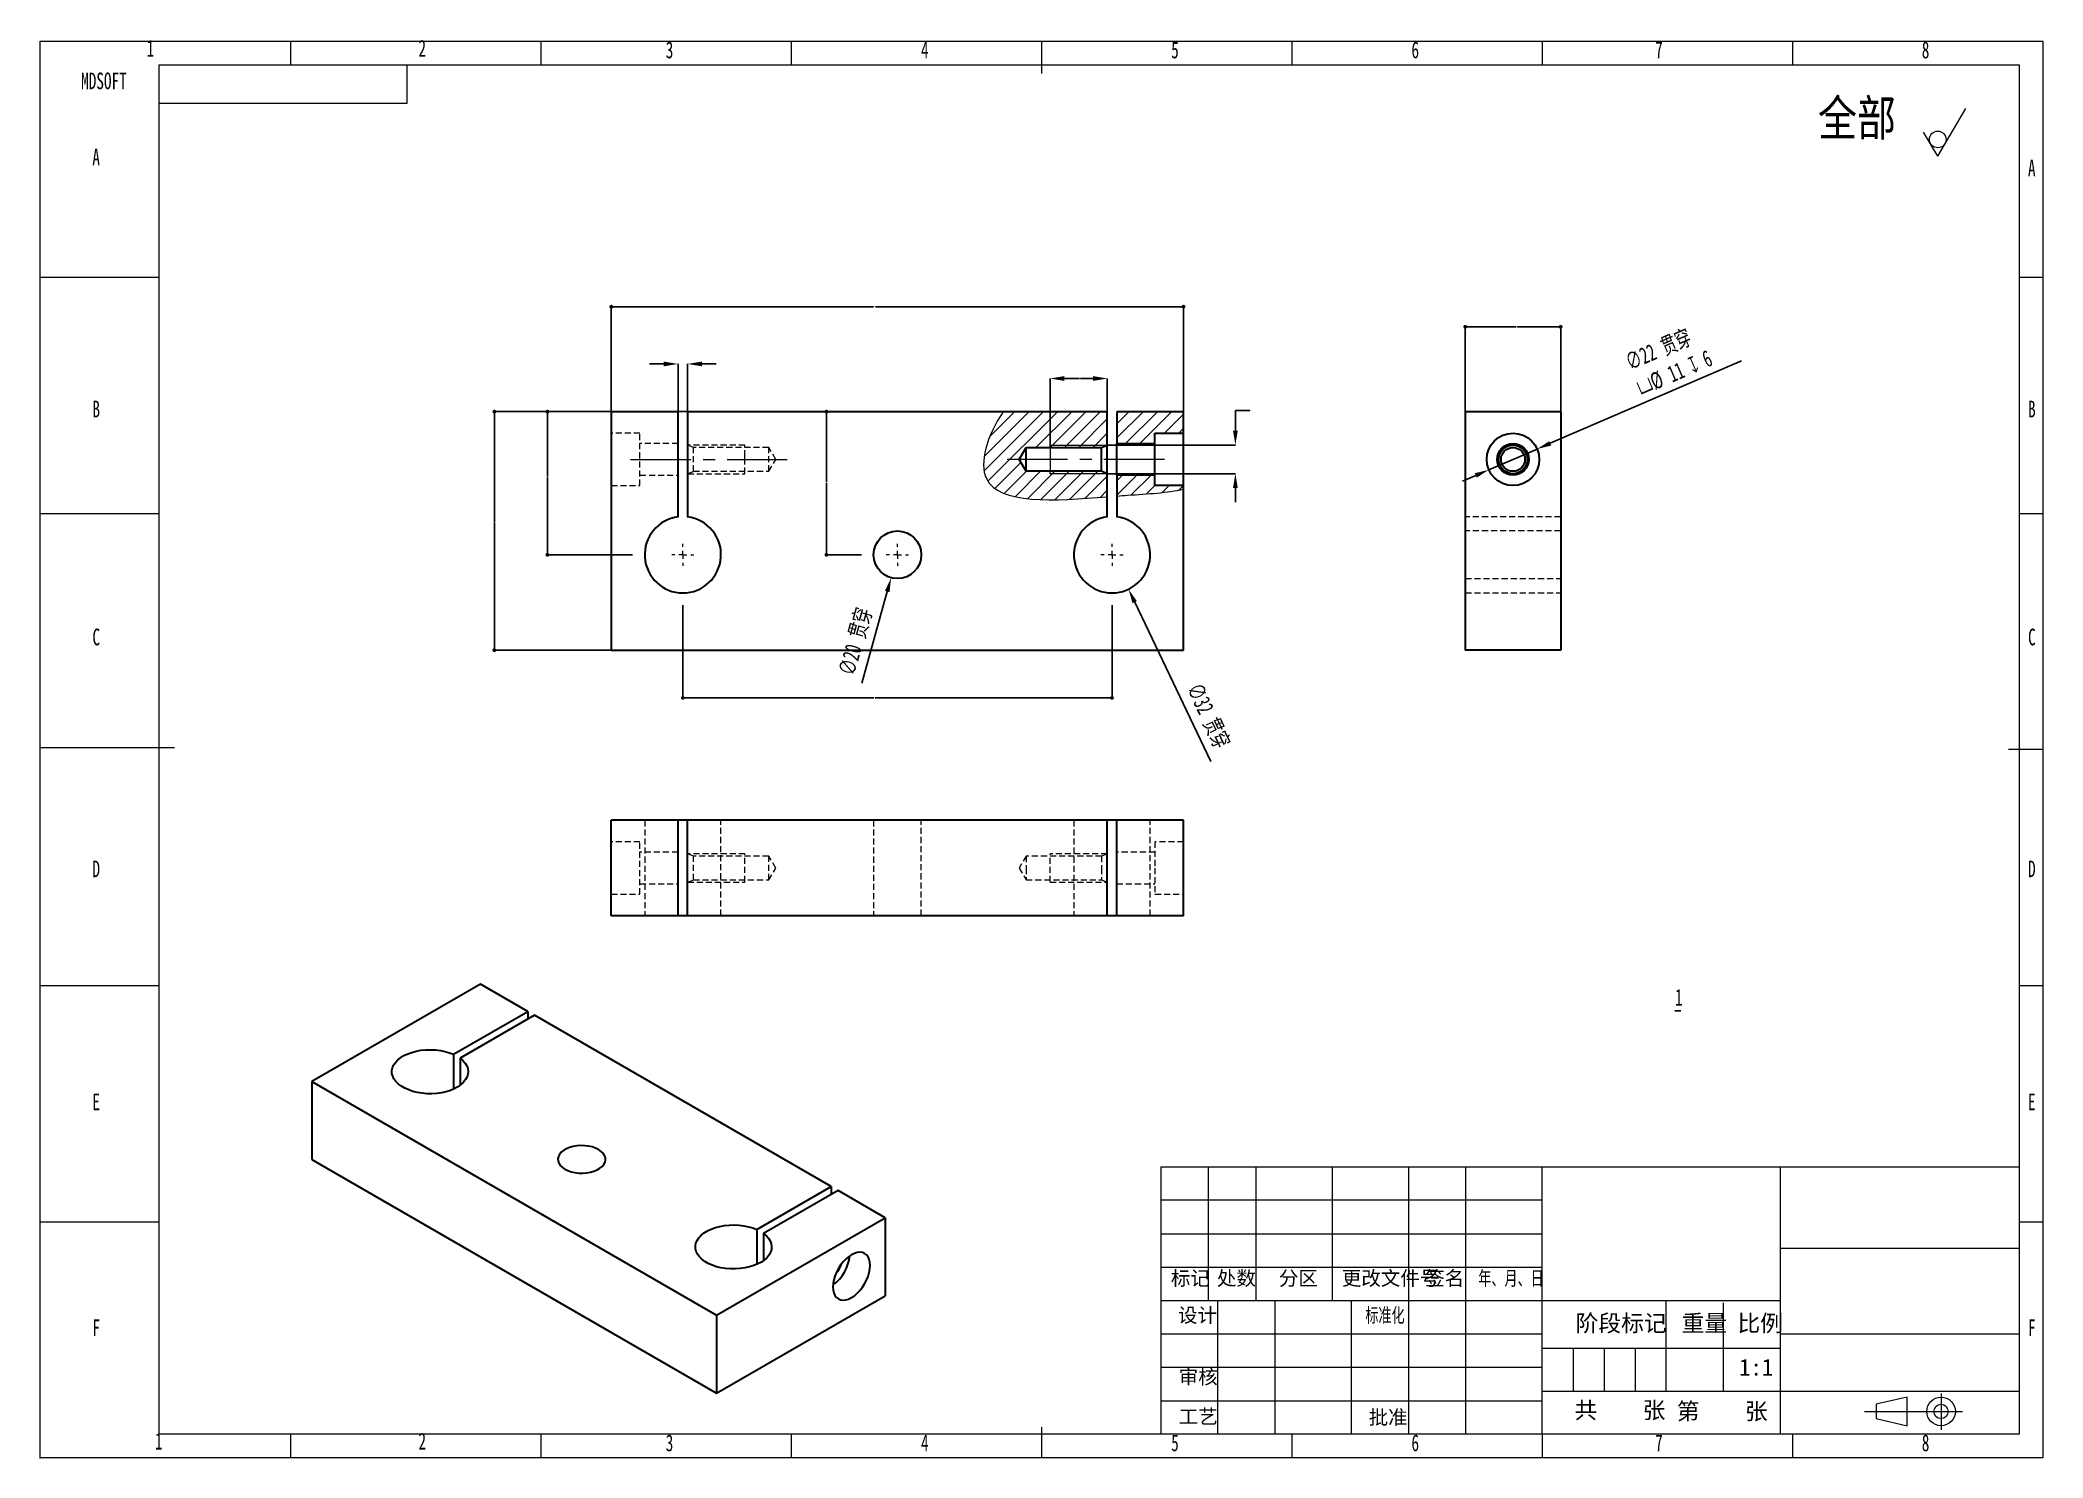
# Model space of a CAD drawing. Header units: millimetres. Extents: x -4 to 1692, y -357 to 300.
# Drawn here: x 923.2 to 1343.2, y -353.5 to -56.3 of the extents above; entities that cross this region are included whole.
import ezdxf

# ---------------------------------------------------------------- set-up
doc = ezdxf.new("R2010")
doc.units = ezdxf.units.MM
doc.header["$PDSIZE"] = -1
doc.linetypes.add('CENTERX2', pattern=[20.32, 12.7, -2.54, 2.54, -2.54])
doc.linetypes.add('HIDDEN', pattern=[1.905, 1.27, -0.635])
doc.layers.add('图形符号', color=7, linetype='Continuous', lineweight=15)
doc.styles.add('SLDTEXTSTYLE1', font='', dxfattribs={"width": 0.67})
doc.styles.add('SLDTEXTSTYLE2', font='', dxfattribs={"width": 0.8, "bigfont": 'bigfont'})
doc.styles.add('SLDTEXTSTYLE3', font='', dxfattribs={"width": 0.67})
doc.styles.add('SLDTEXTSTYLE4', font='', dxfattribs={"bigfont": 'bigfont'})
doc.styles.add('SLDTEXTSTYLE5', font='')
doc.styles.get("Standard").update_dxf_attribs({"font": ''})
doc.styles.get('SLDTEXTSTYLE1').set_extended_font_data('仿宋_GB2312')
doc.styles.get('SLDTEXTSTYLE2').set_extended_font_data('仿宋_GB2312')
doc.styles.get('SLDTEXTSTYLE3').set_extended_font_data('仿宋_GB2312')
doc.styles.get('SLDTEXTSTYLE4').set_extended_font_data('仿宋_GB2312')
doc.styles.get('SLDTEXTSTYLE5').set_extended_font_data('仿宋_GB2312')
doc.styles.get('Standard').set_extended_font_data('仿宋_GB2312')
doc.dimstyles.new('SLDDIMSTYLE0', dxfattribs={"dimtxt": 0.18, "dimasz": 0.8, "dimexe": 0, "dimexo": 0.0625, "dimgap": 0, "dimtad": 0, "dimtih": 1, "dimtoh": 1, "dimdec": 0, "dimrnd": 1e-09, "dimzin": 0, "dimdsep": 46, "dimtxsty": 'Standard', "dimblk1": 'DOT', "dimblk2": 'DOT', "dimsah": 1, "dimcen": 0.09, "dimadec": 0, "dimazin": 0, "dimtfac": 0.8, "dimtdec": 0, "dimtofl": 0, "dimtmove": 0, "dimatfit": 3, "dimldrblk": 'DOT', "dimfxl": 1, "dimfrac": 2, "dimtolj": 1, "dimtzin": 0, "dimarcsym": 0})
doc.dimstyles.new('SLDDIMSTYLE1', dxfattribs={"dimtxt": 0.18, "dimasz": 3, "dimexe": 0, "dimexo": 0.0625, "dimgap": 0, "dimtad": 0, "dimtih": 1, "dimtoh": 1, "dimdec": 0, "dimrnd": 1e-09, "dimzin": 0, "dimdsep": 46, "dimtxsty": 'Standard', "dimsah": 1, "dimcen": 0.09, "dimadec": 0, "dimazin": 0, "dimtfac": 3, "dimtdec": 0, "dimtofl": 0, "dimtmove": 0, "dimatfit": 3, "dimfxl": 1, "dimfrac": 2, "dimtolj": 1, "dimtzin": 0, "dimarcsym": 0})
doc.dimstyles.new('SLDDIMSTYLE2', dxfattribs={"dimtxt": 3.5, "dimasz": 3, "dimexe": 0, "dimexo": 0.0625, "dimgap": 0.875, "dimtad": 2, "dimlfac": 2, "dimrnd": 1e-09, "dimzin": 12, "dimdsep": 46, "dimtxsty": 'SLDTEXTSTYLE1', "dimsah": 1, "dimcen": 0.09, "dimadec": 0, "dimazin": 3, "dimtfac": 1, "dimtdec": 3, "dimtofl": 0, "dimtmove": 0, "dimatfit": 3, "dimfxl": 1, "dimfrac": 2, "dimtolj": 1, "dimtzin": 12, "dimarcsym": 0})
doc.dimstyles.new('SLDDIMSTYLE3', dxfattribs={"dimtxt": 3.5, "dimasz": 3, "dimexe": 0, "dimexo": 0.0625, "dimgap": 0.875, "dimtad": 2, "dimlfac": 2, "dimrnd": 1e-09, "dimzin": 12, "dimdsep": 46, "dimtxsty": 'SLDTEXTSTYLE1', "dimsah": 1, "dimcen": 0.09, "dimadec": 0, "dimazin": 3, "dimtfac": 1, "dimtdec": 3, "dimtmove": 0, "dimatfit": 0, "dimfxl": 1, "dimfrac": 2, "dimtolj": 1, "dimtzin": 12, "dimarcsym": 0})
pattern_1 = [(45, (923.2316, -353.509), (-1.49671, 1.49671), [])]

msp = doc.modelspace()

# ---------------------------------------------------------------- texts
at = {"color": 7, "linetype": 'Continuous', "lineweight": 0}
for s, insert, char_height, attachment_point, style in [('1', (945.5614088, -56.2465748), 3.5, 1, 'SLDTEXTSTYLE3'), ('2', (1002.5815895, -56.2465748), 3.5, 1, 'SLDTEXTSTYLE3'), ('3', (1054.4275658, -56.6035748), 3.5, 1, 'SLDTEXTSTYLE3'), ('4', (1107.958554, -56.59935), 3.5, 1, 'SLDTEXTSTYLE3'), ('5', (1160.4209948, -56.6035748), 3.5, 1, 'SLDTEXTSTYLE3'), ('6', (1210.8092743, -56.59935), 3.5, 1, 'SLDTEXTSTYLE3'), ('7', (1261.9101503, -56.59935), 3.5, 1, 'SLDTEXTSTYLE3'), ('8', (1317.8199853, -56.6077997), 3.5, 1, 'SLDTEXTSTYLE3'), ('MDSOFT', (931.8422799, -63.0891848), 3.5, 1, 'SLDTEXTSTYLE3'), ('全部', (1296.0442577, -68.8709586), 7.5, 1, 'SLDTEXTSTYLE2'), ('A', (934.1941616, -79.0636382), 3.5, 1, 'SLDTEXTSTYLE3'), ('A', (1340.0867138, -81.3358589), 3.5, 1, 'SLDTEXTSTYLE3'), ('B', (934.211061, -131.8862139), 3.5, 1, 'SLDTEXTSTYLE3'), ('B', (1340.1036132, -131.8862139), 3.5, 1, 'SLDTEXTSTYLE3'), ('C', (934.2195107, -179.6608411), 3.5, 1, 'SLDTEXTSTYLE3'), ('C', (1340.1120629, -179.6608411), 3.5, 1, 'SLDTEXTSTYLE3'), ('D', (934.2195107, -228.2783263), 3.5, 1, 'SLDTEXTSTYLE3'), ('D', (1340.1120629, -228.2783263), 3.5, 1, 'SLDTEXTSTYLE3'), ('E', (934.2152859, -277.1281784), 3.5, 1, 'SLDTEXTSTYLE3'), ('E', (1340.107838, -277.1281784), 3.5, 1, 'SLDTEXTSTYLE3'), ('标记', (1160.3560106, -314.3390119), 3, 1, 'SLDTEXTSTYLE4'), ('处数', (1170.0102136, -314.3390119), 3, 1, 'SLDTEXTSTYLE4'), ('分区', (1183.0068868, -314.3390119), 3, 1, 'SLDTEXTSTYLE4'), (' 更改文件号', (1194.1636358, -314.3390119), 3, 1, 'SLDTEXTSTYLE4'), ('签名', (1213.6898894, -314.3390119), 3, 1, 'SLDTEXTSTYLE4'), ('年、月、日', (1224.8299879, -314.3390119), 3, 1, 'SLDTEXTSTYLE1'), ('设计', (1161.8573834, -322.0875966), 3, 1, 'SLDTEXTSTYLE4'), ('标准化', (1201.1497291, -322.0875966), 3, 1, 'SLDTEXTSTYLE1'), ('阶段标记', (1245.2350299, -323.5130641), 3.5, 1, 'SLDTEXTSTYLE4'), ('重量', (1267.4641457, -323.5130641), 3.5, 1, 'SLDTEXTSTYLE4'), ('比例', (1279.1703814, -323.5130641), 3.5, 1, 'SLDTEXTSTYLE4'), ('F', (934.2026113, -324.4677025), 3.5, 1, 'SLDTEXTSTYLE3'), ('F', (1340.0951635, -324.4677025), 3.5, 1, 'SLDTEXTSTYLE3'), ('审核', (1162.0073831, -335.0054668), 3, 1, 'SLDTEXTSTYLE4'), ('1:1', (1283.0967728, -332.7472154), 3.5, 2, 'SLDTEXTSTYLE5'), ('工艺', (1162.0198831, -343.3344255), 3, 1, 'SLDTEXTSTYLE4'), ('批准', (1201.8255625, -343.4830351), 3, 1, 'SLDTEXTSTYLE4'), ('共    张', (1244.9947882, -341.732253), 3.5, 1, 'SLDTEXTSTYLE4'), ('第    张', (1266.4405814, -341.9624277), 3.5, 1, 'SLDTEXTSTYLE4'), ('1', (947.3198203, -348.2465748), 3.5, 1, 'SLDTEXTSTYLE3'), ('2', (1002.5815895, -348.2465748), 3.5, 1, 'SLDTEXTSTYLE3'), ('3', (1054.4275658, -348.6035748), 3.5, 1, 'SLDTEXTSTYLE3'), ('4', (1107.958554, -348.6035748), 3.5, 1, 'SLDTEXTSTYLE3'), ('5', (1160.4209948, -348.6035748), 3.5, 1, 'SLDTEXTSTYLE3'), ('6', (1210.8092743, -348.59935), 3.5, 1, 'SLDTEXTSTYLE3'), ('7', (1261.9101503, -348.59935), 3.5, 1, 'SLDTEXTSTYLE3'), ('8', (1317.8199853, -348.59935), 3.5, 1, 'SLDTEXTSTYLE3')]:
    msp.add_mtext(s, dxfattribs=dict(at, insert=insert, char_height=char_height, attachment_point=attachment_point, style=style))

# ---------------------------------------------------------------- blocks, each defined once
blk = doc.blocks.new('SW_NOTE_0')
at = {"color": 0, "linetype": 'Continuous', "lineweight": 0}
for p, q in [((0, 0), (1.29, 0)), ((1.29, 0), (0, 0)), ((0, 0), (1.29, 0)), ((1.29, 0), (0, 0)), ((0, 0), (1.29, 0)), ((1.29, 0), (0, 0))]:
    blk.add_line(p, q, dxfattribs=at)
at = {"color": 0, "linetype": 'Continuous', "lineweight": 0, "insert": (0.88, 4.56), "char_height": 3.5, "attachment_point": 2, "style": 'SLDTEXTSTYLE1'}
blk.add_mtext('1', dxfattribs=at)
blk = doc.blocks.new('SW_SFSYMBOL_0')
at = {"color": 0, "linetype": 'Continuous', "lineweight": 0}
for q in [(5.8989, 6.4995), (-2.94945, 1.49975)]:
    blk.add_line((0, -3.5), q, dxfattribs=at)
blk.add_circle((0, 0), 1.75, dxfattribs=at)
blk = doc.blocks.new('_DOT')
at = {"color": 0, "linetype": 'ByBlock', "lineweight": -2}
blk.add_line((-0.5, 0), (-1, 0), dxfattribs=at)
at = {"color": 0, "linetype": 'ByBlock', "const_width": 0.5}
blk.add_lwpolyline([(-0.25, 0, 1), (0.25, 0, 1)], format="xyb", close=True, dxfattribs=at)
blk = doc.blocks.new('*D97')
at = {"color": 0, "linetype": 'Continuous', "lineweight": -2, "transparency": 16777216}
for p, q in [((1043.02, -134.12), (1043.02, -112.18)), ((1043.82, -112.18), (1097.98, -112.18)), ((1162.22, -112.18), (1098.41, -112.18)), ((1163.02, -134.12), (1163.02, -112.18))]:
    blk.add_line(p, q, dxfattribs=at)
at = {"layer": 'Defpoints', "color": 0, "linetype": 'Continuous', "transparency": 16777216}
for p in [(1163.02, -112.18), (1043.02, -134.18), (1163.02, -134.18)]:
    blk.add_point(p, dxfattribs=at)
at = {"color": 0, "linetype": 'Continuous', "lineweight": -2, "transparency": 16777216, "xscale": 0.8, "yscale": 0.8, "zscale": 0.8, "rotation": 180}
blk.add_blockref('_DOT', (1043.02, -112.18), dxfattribs=at)
at = {"color": 0, "linetype": 'Continuous', "lineweight": -2, "transparency": 16777216, "xscale": 0.8, "yscale": 0.8, "zscale": 0.8}
blk.add_blockref('_DOT', (1163.02, -112.18), dxfattribs=at)
at = {"color": 0, "linetype": 'Continuous', "lineweight": 0, "transparency": 16777216, "insert": (1098.2, -112.09), "char_height": 0.18, "attachment_point": 2}
blk.add_mtext('\\A1;120', dxfattribs=at)
blk = doc.blocks.new('*D98')
at = {"color": 0, "linetype": 'Continuous', "lineweight": -2, "transparency": 16777216}
for p, q in [((1058.02, -174.75), (1058.02, -194.18)), ((1148.02, -174.75), (1148.02, -194.18)), ((1058.82, -194.18), (1098.05, -194.18)), ((1147.22, -194.18), (1098.34, -194.18))]:
    blk.add_line(p, q, dxfattribs=at)
at = {"layer": 'Defpoints', "color": 0, "linetype": 'Continuous', "transparency": 16777216}
for p in [(1058.02, -174.68), (1148.02, -174.68), (1148.02, -194.18)]:
    blk.add_point(p, dxfattribs=at)
at = {"color": 0, "linetype": 'Continuous', "lineweight": -2, "transparency": 16777216, "xscale": 0.8, "yscale": 0.8, "zscale": 0.8, "rotation": 180}
blk.add_blockref('_DOT', (1058.02, -194.18), dxfattribs=at)
at = {"color": 0, "linetype": 'Continuous', "lineweight": -2, "transparency": 16777216, "xscale": 0.8, "yscale": 0.8, "zscale": 0.8}
blk.add_blockref('_DOT', (1148.02, -194.18), dxfattribs=at)
at = {"color": 0, "linetype": 'Continuous', "lineweight": 0, "transparency": 16777216, "insert": (1098.2, -194.09), "char_height": 0.18, "attachment_point": 2}
blk.add_mtext('\\A1;90', dxfattribs=at)
blk = doc.blocks.new('*D99')
at = {"color": 0, "linetype": 'Continuous', "lineweight": -2, "transparency": 16777216}
for p, q in [((1042.96, -134.18), (1029.62, -134.18)), ((1029.62, -134.98), (1029.62, -147.8)), ((1029.62, -163.38), (1029.62, -147.98)), ((1047.46, -164.18), (1029.62, -164.18))]:
    blk.add_line(p, q, dxfattribs=at)
at = {"layer": 'Defpoints', "color": 0, "linetype": 'Continuous', "transparency": 16777216}
for p in [(1029.62, -134.18), (1043.02, -134.18), (1047.52, -164.18)]:
    blk.add_point(p, dxfattribs=at)
at = {"color": 0, "linetype": 'Continuous', "lineweight": -2, "transparency": 16777216, "xscale": 0.8, "yscale": 0.8, "zscale": 0.8}
for p, rotation in [((1029.62, -134.18), 90), ((1029.62, -164.18), 270)]:
    blk.add_blockref('_DOT', p, dxfattribs=dict(at, rotation=rotation))
at = {"color": 0, "linetype": 'Continuous', "lineweight": 0, "transparency": 16777216, "insert": (1029.62, -147.8), "char_height": 0.18, "attachment_point": 2}
blk.add_mtext('\\A1;30', dxfattribs=at)
blk = doc.blocks.new('*D100')
at = {"color": 0, "linetype": 'Continuous', "lineweight": -2, "transparency": 16777216}
for p, q in [((1059.09, -134.18), (1088.13, -134.18)), ((1088.13, -134.98), (1088.13, -148.9)), ((1088.13, -163.38), (1088.13, -149.08)), ((1095.46, -164.18), (1088.13, -164.18))]:
    blk.add_line(p, q, dxfattribs=at)
at = {"layer": 'Defpoints', "color": 0, "linetype": 'Continuous', "transparency": 16777216}
for p in [(1059.02, -134.18), (1088.13, -134.18), (1095.52, -164.18)]:
    blk.add_point(p, dxfattribs=at)
at = {"color": 0, "linetype": 'Continuous', "lineweight": -2, "transparency": 16777216, "xscale": 0.8, "yscale": 0.8, "zscale": 0.8}
for p, rotation in [((1088.13, -134.18), 90), ((1088.13, -164.18), 270)]:
    blk.add_blockref('_DOT', p, dxfattribs=dict(at, rotation=rotation))
at = {"color": 0, "linetype": 'Continuous', "lineweight": 0, "transparency": 16777216, "insert": (1088.13, -148.9), "char_height": 0.18, "attachment_point": 2}
blk.add_mtext('\\A1;30', dxfattribs=at)
blk = doc.blocks.new('*D101')
at = {"color": 0, "linetype": 'Continuous', "lineweight": -2, "transparency": 16777216}
for p, q in [((1054.02, -124.18), (1051.02, -124.18)), ((1057.02, -134.12), (1057.02, -124.18)), ((1059.02, -134.12), (1059.02, -124.18)), ((1062.02, -124.18), (1065.02, -124.18))]:
    blk.add_line(p, q, dxfattribs=at)
at = {"color": 0, "linetype": 'Continuous', "transparency": 16777216}
for points in [[(1054.02, -123.68), (1054.02, -124.68), (1057.02, -124.18)], [(1062.02, -123.68), (1062.02, -124.68), (1059.02, -124.18)]]:
    blk.add_solid(points, dxfattribs=at)
at = {"layer": 'Defpoints', "color": 0, "linetype": 'Continuous', "transparency": 16777216}
for p in [(1059.02, -124.18), (1057.02, -134.18), (1059.02, -134.18)]:
    blk.add_point(p, dxfattribs=at)
at = {"color": 0, "linetype": 'Continuous', "lineweight": 0, "transparency": 16777216, "insert": (1058.02, -124.09), "char_height": 0.18, "attachment_point": 2}
blk.add_mtext('\\A1;2', dxfattribs=at)
blk = doc.blocks.new('*D102')
at = {"color": 0, "linetype": 'Continuous', "lineweight": -2, "transparency": 16777216}
for p, q in [((1058.96, -134.18), (1018.5, -134.18)), ((1018.5, -134.98), (1018.5, -157.34)), ((1018.5, -183.38), (1018.5, -157.52)), ((1042.96, -184.18), (1018.5, -184.18))]:
    blk.add_line(p, q, dxfattribs=at)
at = {"layer": 'Defpoints', "color": 0, "linetype": 'Continuous', "transparency": 16777216}
for p in [(1059.02, -134.18), (1018.5, -184.18), (1043.02, -184.18)]:
    blk.add_point(p, dxfattribs=at)
at = {"color": 0, "linetype": 'Continuous', "lineweight": -2, "transparency": 16777216, "xscale": 0.8, "yscale": 0.8, "zscale": 0.8}
for p, rotation in [((1018.5, -134.18), 90), ((1018.5, -184.18), 270)]:
    blk.add_blockref('_DOT', p, dxfattribs=dict(at, rotation=rotation))
at = {"color": 0, "linetype": 'Continuous', "lineweight": 0, "transparency": 16777216, "insert": (1018.5, -157.34), "char_height": 0.18, "attachment_point": 2}
blk.add_mtext('\\A1;50', dxfattribs=at)
blk = doc.blocks.new('*D103')
at = {"color": 0, "linetype": 'Continuous', "lineweight": -2, "transparency": 16777216}
for p, q in [((1173.89, -138.18), (1173.89, -133.92)), ((1173.89, -133.92), (1176.89, -133.92)), ((1147.09, -141.18), (1173.89, -141.18)), ((1147.09, -147.18), (1173.89, -147.18)), ((1173.89, -150.18), (1173.89, -153.18))]:
    blk.add_line(p, q, dxfattribs=at)
at = {"color": 0, "linetype": 'Continuous', "transparency": 16777216}
for points in [[(1173.39, -138.18), (1174.39, -138.18), (1173.89, -141.18)], [(1173.39, -150.18), (1174.39, -150.18), (1173.89, -147.18)]]:
    blk.add_solid(points, dxfattribs=at)
at = {"layer": 'Defpoints', "color": 0, "linetype": 'Continuous', "transparency": 16777216}
for p in [(1147.02, -141.18), (1147.02, -147.18), (1173.89, -147.18)]:
    blk.add_point(p, dxfattribs=at)
at = {"color": 0, "linetype": 'Continuous', "lineweight": 0, "transparency": 16777216, "insert": (1177.04, -133.83), "char_height": 0.18, "attachment_point": 2}
blk.add_mtext('\\A1;M6', dxfattribs=at)
blk = doc.blocks.new('*D104')
at = {"color": 0, "linetype": 'Continuous', "lineweight": -2, "transparency": 16777216}
for p, q in [((1135.02, -141.12), (1135.02, -127.23)), ((1138.02, -127.23), (1141.18, -127.23)), ((1144.02, -127.23), (1141.44, -127.23)), ((1147.02, -134.12), (1147.02, -127.23))]:
    blk.add_line(p, q, dxfattribs=at)
at = {"color": 0, "linetype": 'Continuous', "transparency": 16777216}
for points in [[(1138.02, -126.73), (1138.02, -127.73), (1135.02, -127.23)], [(1144.02, -126.73), (1144.02, -127.73), (1147.02, -127.23)]]:
    blk.add_solid(points, dxfattribs=at)
at = {"layer": 'Defpoints', "color": 0, "linetype": 'Continuous', "transparency": 16777216}
for p in [(1147.02, -127.23), (1147.02, -134.18), (1135.02, -141.18)]:
    blk.add_point(p, dxfattribs=at)
at = {"color": 0, "linetype": 'Continuous', "lineweight": 0, "transparency": 16777216, "insert": (1141.31, -127.14), "char_height": 0.18, "attachment_point": 2}
blk.add_mtext('\\A1;12', dxfattribs=at)
blk = doc.blocks.new('*D105')
at = {"color": 0, "linetype": 'Continuous', "lineweight": -2, "transparency": 16777216}
for p, q in [((1147.93, -164.18), (1148.11, -164.18)), ((1148.02, -164.27), (1148.02, -164.09)), ((1168.77, -207.52), (1152.77, -174.1))]:
    blk.add_line(p, q, dxfattribs=at)
at = {"color": 0, "linetype": 'Continuous', "transparency": 16777216}
blk.add_solid([(1153.22, -173.89), (1152.32, -174.32), (1151.48, -171.4)], dxfattribs=at)
at = {"layer": 'Defpoints', "color": 0, "linetype": 'Continuous', "transparency": 16777216}
for p in [(1144.57, -156.97), (1151.48, -171.4)]:
    blk.add_point(p, dxfattribs=at)
at = {"color": 0, "linetype": 'Continuous', "lineweight": 0, "transparency": 16777216, "insert": (1166.78, -190.7), "char_height": 3.5, "attachment_point": 1, "rotation": 295.5882, "style": 'SLDTEXTSTYLE1'}
blk.add_mtext('\\A1;∅32 贯穿', dxfattribs=at)
blk = doc.blocks.new('*D106')
at = {"color": 0, "linetype": 'Continuous', "lineweight": -2, "transparency": 16777216}
for p, q in [((1102.93, -164.18), (1103.11, -164.18)), ((1103.02, -164.27), (1103.02, -164.09)), ((1095.58, -191.08), (1100.89, -171.89))]:
    blk.add_line(p, q, dxfattribs=at)
at = {"color": 0, "linetype": 'Continuous', "transparency": 16777216}
blk.add_solid([(1100.41, -171.76), (1101.37, -172.03), (1101.69, -169)], dxfattribs=at)
at = {"layer": 'Defpoints', "color": 0, "linetype": 'Continuous', "transparency": 16777216}
for p in [(1104.36, -159.36), (1101.69, -169)]:
    blk.add_point(p, dxfattribs=at)
at = {"color": 0, "linetype": 'Continuous', "lineweight": 0, "transparency": 16777216, "insert": (1090.54, -188.78), "char_height": 3.5, "attachment_point": 1, "rotation": 74.5343, "style": 'SLDTEXTSTYLE1'}
blk.add_mtext('\\A1;∅20 贯穿', dxfattribs=at)
blk = doc.blocks.new('SW_CENTERMARKSYMBOL_0')
at = {"color": 0, "linetype": 'Continuous', "lineweight": 0}
for p, q in [((-1.67, 0), (-2.33, 0)), ((0, 0), (-0.83, 0)), ((0, 1.67), (0, 2.33)), ((0, 0), (0, 0.83)), ((0, 0), (0, -0.83)), ((0, 0), (0.83, 0)), ((1.67, 0), (2.33, 0)), ((0, -1.67), (0, -2.33))]:
    blk.add_line(p, q, dxfattribs=at)
blk = doc.blocks.new('SW_CENTERMARKSYMBOL_1')
at = {"color": 0, "linetype": 'Continuous', "lineweight": 0}
for p, q in [((-1.67, 0), (-2.33, 0)), ((0, 0), (-0.83, 0)), ((0, 1.67), (0, 2.33)), ((0, 0), (0, 0.83)), ((0, 0), (0, -0.83)), ((0, 0), (0.83, 0)), ((1.67, 0), (2.33, 0)), ((0, -1.67), (0, -2.33))]:
    blk.add_line(p, q, dxfattribs=at)
blk = doc.blocks.new('SW_CENTERMARKSYMBOL_2')
at = {"color": 0, "linetype": 'Continuous', "lineweight": 0}
for p, q in [((-1.67, 0), (-2.33, 0)), ((0, 0), (-0.83, 0)), ((0, 1.67), (0, 2.33)), ((0, 0), (0, 0.83)), ((0, 0), (0, -0.83)), ((0, 0), (0.83, 0)), ((1.67, 0), (2.33, 0)), ((0, -1.67), (0, -2.33))]:
    blk.add_line(p, q, dxfattribs=at)
blk = doc.blocks.new('*D107')
at = {"color": 0, "linetype": 'Continuous', "lineweight": -2, "transparency": 16777216}
for p, q in [((1222.1, -134.12), (1222.1, -116.39)), ((1222.9, -116.39), (1232.78, -116.39)), ((1241.3, -116.39), (1233.07, -116.39)), ((1242.1, -134.12), (1242.1, -116.39))]:
    blk.add_line(p, q, dxfattribs=at)
at = {"layer": 'Defpoints', "color": 0, "linetype": 'Continuous', "transparency": 16777216}
for p in [(1222.1, -116.39), (1222.1, -134.18), (1242.1, -134.18)]:
    blk.add_point(p, dxfattribs=at)
at = {"color": 0, "linetype": 'Continuous', "lineweight": -2, "transparency": 16777216, "xscale": 0.8, "yscale": 0.8, "zscale": 0.8, "rotation": 180}
blk.add_blockref('_DOT', (1222.1, -116.39), dxfattribs=at)
at = {"color": 0, "linetype": 'Continuous', "lineweight": -2, "transparency": 16777216, "xscale": 0.8, "yscale": 0.8, "zscale": 0.8}
blk.add_blockref('_DOT', (1242.1, -116.39), dxfattribs=at)
at = {"color": 0, "linetype": 'Continuous', "lineweight": 0, "transparency": 16777216, "insert": (1232.92, -116.3), "char_height": 0.18, "attachment_point": 2}
blk.add_mtext('\\A1;20', dxfattribs=at)
blk = doc.blocks.new('*D108')
at = {"color": 0, "linetype": 'Continuous', "lineweight": -2, "transparency": 16777216}
for p, q in [((1239.91, -140.82), (1279.99, -123.55)), ((1227.05, -146.36), (1237.16, -142.01)), ((1224.3, -147.55), (1221.54, -148.73))]:
    blk.add_line(p, q, dxfattribs=at)
at = {"color": 0, "linetype": 'Continuous', "transparency": 16777216}
for points in [[(1239.71, -140.36), (1240.11, -141.28), (1237.16, -142.01)], [(1224.1, -147.09), (1224.5, -148.01), (1227.05, -146.36)]]:
    blk.add_solid(points, dxfattribs=at)
at = {"layer": 'Defpoints', "color": 0, "linetype": 'Continuous', "transparency": 16777216}
for p in [(1237.16, -142.01), (1227.05, -146.36)]:
    blk.add_point(p, dxfattribs=at)
at = {"color": 0, "linetype": 'Continuous', "lineweight": 0, "transparency": 16777216, "insert": (1255.28, -122.34), "char_height": 3.5, "attachment_point": 1, "rotation": 23.3074, "style": 'SLDTEXTSTYLE1'}
blk.add_mtext('\\A1;∅22 贯穿\\P{\\fGDT;v}%%c 11 {\\fGDT;x} 6\\P', dxfattribs=at)

# ---------------------------------------------------------------- dimensions: what is measured, and where the dimension line sits
at = {"color": 7, "linetype": 'Continuous', "lineweight": 0}
for base, p1, p2, dimstyle, picture, middle in [((1163.0225742, -112.1832193), (1043.0225742, -134.1832193), (1163.0225742, -134.1832193), 'SLDDIMSTYLE0', '*D97', (1098.1990885, -112.1832193)), ((1222.1043987, -116.3932136), (1242.1043987, -134.1832193), (1222.1043987, -134.1832193), 'SLDDIMSTYLE0', '*D107', (1232.9216966, -116.3932136)), ((1059.0225742, -124.1832193), (1057.0225742, -134.1832193), (1059.0225742, -134.1832193), 'SLDDIMSTYLE1', '*D101', (1058.0225742, -124.1832193)), ((1147.0225742, -127.2269886), (1135.0225742, -141.1832193), (1147.0225742, -134.1832193), 'SLDDIMSTYLE1', '*D104', (1141.3086003, -127.2269886)), ((1148.0225742, -194.1832193), (1058.0225742, -174.6832193), (1148.0225742, -174.6832193), 'SLDDIMSTYLE0', '*D98', (1098.1990885, -194.1832193))]:
    dim = msp.add_linear_dim(base=base, p1=p1, p2=p2, dimstyle=dimstyle, dxfattribs=at)
    dim.commit()
    dim.dimension.update_dxf_attribs({"geometry": picture, "text_midpoint": middle, "dimtype": 160})
for p1, p2, text, dimstyle, picture, middle in [((1227.0532252, -146.3593734), (1237.1555721, -142.0070651), '<> 贯穿\\P{\\fGDT;v}%%c 11 {\\fGDT;x} 6\\P', 'SLDDIMSTYLE3', '*D108', (1269.3879953, -128.1206442)), ((1144.5673717, -156.9678485), (1151.4777768, -171.39859), '<> 贯穿', 'SLDDIMSTYLE2', '*D105', (1165.1225355, -199.8924315))]:
    dim = msp.add_diameter_dim_2p(p1=p1, p2=p2, text=text, dimstyle=dimstyle, dxfattribs=at)
    dim.commit()
    dim.dimension.update_dxf_attribs({"geometry": picture, "text_midpoint": middle, "dimtype": 163})
for base, p1, p2, picture, middle in [((1018.5036124, -184.1832193), (1059.0225742, -134.1832193), (1043.0225742, -184.1832193), '*D102', (1018.5036124, -157.4301675)), ((1029.6159256, -134.1832193), (1047.5225742, -164.1832193), (1043.0225742, -134.1832193), '*D99', (1029.6159256, -147.8926203)), ((1088.1313126, -134.1832193), (1095.5225742, -164.1832193), (1059.0225742, -134.1832193), '*D100', (1088.1313126, -148.9863659))]:
    dim = msp.add_linear_dim(base=base, p1=p1, p2=p2, angle=90, dimstyle='SLDDIMSTYLE0', dxfattribs=at)
    dim.commit()
    dim.dimension.update_dxf_attribs({"geometry": picture, "text_midpoint": middle, "dimtype": 160})
dim = msp.add_linear_dim(base=(1173.8862992, -147.1832193), p1=(1147.0225742, -141.1832193), p2=(1147.0225742, -147.1832193), angle=90, text='M<>', dimstyle='SLDDIMSTYLE1', dxfattribs=at)
dim.commit()
dim.dimension.update_dxf_attribs({"geometry": '*D103', "text_midpoint": (1177.0448707, -133.9223086), "dimtype": 160})
dim = msp.add_diameter_dim_2p(p1=(1104.3558836, -159.3642685), p2=(1101.6892649, -169.00217), text='<> 贯穿', dimstyle='SLDDIMSTYLE2', dxfattribs=at)
dim.commit()
dim.dimension.update_dxf_attribs({"geometry": '*D106', "text_midpoint": (1094.7776601, -182.0855948)})

# ---------------------------------------------------------------- hatches: boundary and pattern name
at = {"linetype": 'Continuous', "lineweight": 0}
h = msp.add_hatch(dxfattribs=at)
h.set_pattern_fill('ANSI31', scale=0.666667, style=0)
h.set_pattern_definition(pattern_1)
edge = h.paths.add_edge_path(flags=0)
edge.add_line((1147.0225742, -134.1832193), (1125.1609387, -134.1832193))
edge.add_spline(control_points=[(1125.1609387, -134.1832193), (1121.7107789, -139.3809208), (1120.1292207, -144.8992239), (1121.68066, -148.1836824), (1124.298158, -153.7250295), (1135.8335681, -152.9078558), (1147.0225742, -152.0295264)], knot_values=[0.8798751439, 0.8798751439, 0.8798751439, 0.8798751439, 1, 1, 1, 1.2026676595, 1.2026676595, 1.2026676595, 1.2026676595], weights=[1, 1, 1, 1, 1, 1, 1], degree=3, periodic=0)
edge.add_line((1147.0225742, -152.0295264), (1147.0225742, -147.1832193))
edge.add_line((1147.0225742, -147.1832193), (1145.8154674, -146.6832193))
edge.add_line((1145.8154674, -146.6832193), (1130.0225742, -146.6832193))
edge.add_line((1130.0225742, -146.6832193), (1128.5204227, -144.1832193))
edge.add_line((1128.5204227, -144.1832193), (1130.0225742, -141.6832193))
edge.add_line((1130.0225742, -141.6832193), (1145.8154674, -141.6832193))
edge.add_line((1145.8154674, -141.6832193), (1147.0225742, -141.1832193))
edge.add_line((1147.0225742, -141.1832193), (1147.0225742, -134.1832193))
h = msp.add_hatch(dxfattribs=at)
h.set_pattern_fill('ANSI31', scale=0.666667, style=0)
h.set_pattern_definition(pattern_1)
h.paths.add_polyline_path([(1163.0225742, -134.1832193), (1149.0225742, -134.1832193), (1149.0225742, -140.8832193), (1157.0225742, -140.8832193), (1157.0225742, -138.6832193), (1163.0225742, -138.6832193)], flags=0)
h = msp.add_hatch(dxfattribs=at)
h.set_pattern_fill('ANSI31', scale=0.666667, style=0)
h.set_pattern_definition(pattern_1)
edge = h.paths.add_edge_path(flags=0)
edge.add_line((1149.0225742, -147.4832193), (1149.0225742, -151.8727698))
edge.add_spline(control_points=[(1149.0225742, -151.8727698), (1149.7717743, -151.8145869), (1154.8552838, -151.4274038), (1159.616382, -151.1966441), (1163.0225742, -150.4072754)], knot_values=[0.2147773979, 0.2147773979, 0.2147773979, 0.2147773979, 0.2284386664, 0.3079812272, 0.3079812272, 0.3079812272, 0.3079812272], weights=[1, 1, 1, 1, 1], degree=3, periodic=0)
edge.add_line((1163.0225742, -150.4072754), (1163.0225742, -149.6832193))
edge.add_line((1163.0225742, -149.6832193), (1157.0225742, -149.6832193))
edge.add_line((1157.0225742, -149.6832193), (1157.0225742, -147.4832193))
edge.add_line((1157.0225742, -147.4832193), (1149.0225742, -147.4832193))

# ---------------------------------------------------------------- linework, layer by layer
at = {"color": 7, "linetype": 'Continuous', "lineweight": 0}
for p, q in [((923.2316191, -353.509016), (923.2316191, -56.509016)), ((923.2316191, -56.509016), (1343.2316191, -56.509016)), ((975.7316191, -56.509016), (975.7316191, -61.509016)), ((1028.2316191, -56.509016), (1028.2316191, -61.509016)), ((1080.7316191, -56.509016), (1080.7316191, -61.509016)), ((1185.7316191, -56.509016), (1185.7316191, -61.509016)), ((1238.2316191, -56.509016), (1238.2316191, -61.509016)), ((1290.7316191, -56.509016), (1290.7316191, -61.509016)), ((1343.2316191, -56.509016), (1343.2316191, -353.509016)), ((923.2316191, -106.009016), (948.2316191, -106.009016)), ((1338.2316194, -106.009016), (1343.2316191, -106.009016)), ((1135.0225757, -141.1832192), (1147.022574, -141.1832192)), ((1135.0225757, -141.6832184), (1135.0225757, -141.1832192)), ((1135.0225757, -147.1832183), (1135.0225757, -146.6832192)), ((1147.022574, -147.1832183), (1135.0225757, -147.1832183)), ((923.2316191, -155.509016), (948.2316191, -155.509016)), ((1338.2316194, -155.509016), (1343.2316191, -155.509016)), ((923.2316191, -204.6096685), (951.4496135, -204.6096685)), ((923.2316191, -254.509016), (948.2316191, -254.509016)), ((1338.2316194, -254.509016), (1343.2316191, -254.509016)), ((1238.2316186, -299.5090001), (1158.2316172, -299.5089987)), ((923.2316191, -304.009016), (948.2316191, -304.009016)), ((1158.2316177, -306.5089987), (1238.2316186, -306.5090001)), ((1338.2316194, -304.009016), (1343.2316191, -304.009016)), ((1158.2316182, -327.5089987), (1238.2316186, -327.5089921)), ((1244.7316186, -330.5090001), (1244.7316186, -339.5090001)), ((1251.2316186, -330.5090001), (1251.2316186, -339.5090001)), ((1257.7316186, -330.5090001), (1257.7316186, -339.5090001)), ((1158.2316195, -334.5089987), (1238.2316186, -334.5089921)), ((1238.2316186, -332.413636), (1238.2316186, -332.2572829)), ((1264.2316186, -332.413636), (1264.2316186, -332.2572828)), ((1288.231619, -339.509016), (1338.2316194, -339.509016)), ((1158.2316201, -341.5089987), (1238.2316186, -341.5089921)), ((975.7316191, -348.509016), (975.7316191, -353.509016)), ((975.7316191, -348.509016), (975.7316191, -353.509016)), ((1028.2316191, -348.509016), (1028.2316191, -353.509016)), ((1028.2316191, -348.509016), (1028.2316191, -353.509016)), ((1080.7316191, -348.509016), (1080.7316191, -353.509016)), ((1080.7316191, -348.509016), (1080.7316191, -353.509016)), ((1185.7316191, -348.509016), (1185.7316191, -353.509016)), ((1185.7316191, -348.509016), (1185.7316191, -353.509016)), ((1238.2316191, -348.509016), (1238.2316191, -353.509016)), ((1238.2316191, -348.509016), (1238.2316191, -353.509016)), ((1290.7316191, -348.509016), (1290.7316191, -353.509016)), ((1290.7316191, -348.509016), (1290.7316191, -353.509016)), ((1343.2316191, -353.509016), (923.2316191, -353.509016))]:
    msp.add_line(p, q, dxfattribs=at)
at = {"color": 7, "linetype": 'Continuous', "lineweight": 15}
for p, q in [((1133.2316191, -56.509016), (1133.2316191, -63.2641657)), ((948.2316191, -348.509016), (948.2316191, -61.509016)), ((948.2316191, -61.509016), (1338.2316194, -61.509016)), ((1000.2316191, -69.509016), (1000.2316191, -61.509016)), ((1338.2316194, -61.509016), (1338.2316194, -348.509016)), ((948.2316191, -69.509016), (1000.2316191, -69.509016)), ((1343.2316191, -205.009016), (1336.0315599, -205.009016)), ((1158.2316186, -292.5089987), (1338.2316186, -292.5090018)), ((1158.2316186, -292.5089987), (1158.2316186, -348.5089987)), ((1168.2316186, -320.5090157), (1168.2316186, -292.5089988)), ((1178.2316186, -320.5090159), (1178.2316186, -292.508999)), ((1194.2316186, -320.509016), (1194.2316186, -292.5089993)), ((1210.2316186, -348.5089917), (1210.2316186, -292.5089996)), ((1222.2316186, -348.5089918), (1222.2316186, -292.5089998)), ((1238.2316186, -348.5089921), (1238.2316186, -292.5090001)), ((1288.231619, -348.509016), (1288.231619, -292.5090009)), ((1288.2316174, -309.509016), (1338.2316194, -309.509016)), ((1158.2316186, -313.5090153), (1238.2316186, -313.5090167)), ((1158.2316186, -320.5090153), (1238.2316186, -320.5090167)), ((1170.2316186, -348.509016), (1170.2316186, -320.5089995)), ((1182.2316186, -348.509016), (1182.2316186, -320.5089995)), ((1198.2316186, -348.509016), (1198.2316186, -320.509016)), ((1238.2316186, -320.5090167), (1288.2316186, -320.5090167)), ((1264.2316186, -339.509016), (1264.2316186, -320.5090167)), ((1276.2316186, -339.509016), (1276.2316186, -320.9780596)), ((1288.2316186, -327.509016), (1338.2316195, -327.509016)), ((1238.2316182, -330.509016), (1288.231619, -330.509016)), ((1238.2316182, -339.509016), (1288.231619, -339.509016)), ((1314.7873099, -340.7676466), (1308.2873099, -342.2676466)), ((1308.2873099, -342.2676466), (1308.2873099, -345.2676466)), ((1314.7873099, -346.7676466), (1314.7873099, -340.7676466)), ((1338.2316194, -348.509016), (948.2316191, -348.509016)), ((1133.2316191, -347.0828519), (1133.2316191, -353.509016)), ((1308.2873099, -345.2676466), (1314.7873099, -346.7676466))]:
    msp.add_line(p, q, dxfattribs=at)
at = {"color": 7, "linetype": 'Continuous', "lineweight": 30}
for p, q in [((1043.0225756, -134.1832199), (1043.0225756, -184.1832188)), ((1057.0225741, -134.1832199), (1043.0225756, -134.1832199)), ((1057.0225741, -156.2459649), (1057.0225741, -134.1832199)), ((1125.1609388, -134.1832199), (1059.0225744, -134.1832199)), ((1059.0225744, -134.1832199), (1059.0225744, -156.2459649)), ((1147.022574, -134.1832199), (1125.1609388, -134.1832199)), ((1147.022574, -141.1832192), (1147.022574, -134.1832199)), ((1163.0225729, -134.1832199), (1149.0225743, -134.1832199)), ((1149.0225743, -134.1832199), (1149.0225743, -140.8832197)), ((1163.0225729, -138.6832197), (1163.0225729, -134.1832199)), ((1242.1043985, -134.1832199), (1222.1043989, -134.1832199)), ((1222.1043989, -134.1832199), (1222.1043989, -184.1832188)), ((1242.1043985, -134.1832199), (1242.1043985, -184.1832188)), ((1128.5204224, -144.1832197), (1130.0225749, -141.6832184)), ((1130.0225749, -146.6832192), (1130.0225749, -141.6832184)), ((1130.0225749, -141.6832184), (1145.8154682, -141.6832184)), ((1145.8154682, -141.6832184), (1147.022574, -141.1832192)), ((1145.8154682, -146.6832192), (1145.8154682, -141.6832184)), ((1147.022574, -147.1832183), (1147.022574, -141.1832192)), ((1149.0225743, -140.8832197), (1157.0225756, -140.8832197)), ((1149.0225743, -147.4832197), (1149.0225743, -140.8832197)), ((1157.0225756, -138.6832197), (1163.0225729, -138.6832197)), ((1157.0225756, -140.8832197), (1157.0225756, -138.6832197)), ((1157.0225756, -147.4832197), (1157.0225756, -140.8832197)), ((1163.0225729, -149.6832197), (1163.0225729, -138.6832197)), ((1130.0225749, -146.6832192), (1128.5204224, -144.1832197)), ((1145.8154682, -146.6832192), (1130.0225749, -146.6832192)), ((1147.022574, -147.1832183), (1145.8154682, -146.6832192)), ((1147.022574, -152.0295267), (1147.022574, -147.1832183)), ((1157.0225756, -147.4832197), (1149.0225743, -147.4832197)), ((1149.0225743, -147.4832197), (1149.0225743, -151.8727702)), ((1157.0225756, -149.6832197), (1157.0225756, -147.4832197)), ((1163.0225729, -149.6832197), (1157.0225756, -149.6832197)), ((1163.0225729, -150.4072755), (1163.0225729, -149.6832197)), ((1163.0225729, -184.1832188), (1163.0225729, -150.4072755)), ((1147.022574, -156.2459649), (1147.022574, -152.0295267)), ((1149.0225743, -151.8727702), (1149.0225743, -156.2459649)), ((1043.0225756, -184.1832188), (1163.0225729, -184.1832188)), ((1242.1043985, -184.1832188), (1222.1043989, -184.1832188)), ((1043.0225756, -239.845898), (1043.0225756, -219.8458985)), ((1057.0225741, -219.8458985), (1043.0225756, -219.8458985)), ((1057.0225741, -239.845898), (1057.0225741, -219.8458985)), ((1059.0225744, -219.8458985), (1057.0225741, -219.8458985)), ((1059.0225744, -239.845898), (1059.0225744, -219.8458985)), ((1147.022574, -219.8458985), (1059.0225744, -219.8458985)), ((1147.022574, -239.845898), (1147.022574, -219.8458985)), ((1149.0225743, -219.8458985), (1147.022574, -219.8458985)), ((1149.0225743, -239.845898), (1149.0225743, -219.8458985)), ((1163.0225729, -219.8458985), (1149.0225743, -219.8458985)), ((1163.0225729, -239.845898), (1163.0225729, -219.8458985)), ((1057.0225741, -239.845898), (1043.0225756, -239.845898)), ((1059.0225744, -239.845898), (1057.0225741, -239.845898)), ((1147.022574, -239.845898), (1059.0225744, -239.845898)), ((1149.0225743, -239.845898), (1147.022574, -239.845898)), ((1163.0225729, -239.845898), (1149.0225743, -239.845898)), ((1015.6093456, -254.1797388), (980.2540073, -274.5899412)), ((1025.5088395, -259.894595), (1015.6093456, -254.1797388)), ((1009.9081229, -268.900697), (1025.5088395, -259.894595)), ((1025.5088395, -259.894595), (1025.5088395, -261.5274108)), ((1026.9230533, -260.7110033), (1011.3223367, -269.7171052)), ((1089.1484497, -296.63296), (1026.9230533, -260.7110033)), ((1009.9081229, -268.900697), (1009.9081229, -276.1971434)), ((1011.3223367, -269.7171052), (1011.3223367, -275.3807355)), ((980.2540073, -274.5899412), (1065.1068191, -323.5744268)), ((980.2540073, -274.5899412), (980.2540073, -290.920757)), ((980.2540073, -290.920757), (1065.1068191, -339.9052427)), ((1073.5477331, -305.639062), (1089.1484497, -296.63296)), ((1090.5626635, -297.4493682), (1074.9619469, -306.4554702)), ((1089.1484497, -296.63296), (1089.1484497, -298.2657757)), ((1100.4621574, -303.1642244), (1090.5626635, -297.4493682)), ((1065.1068191, -323.5744268), (1100.4621574, -303.1642244)), ((1073.5477331, -305.639062), (1073.5477331, -312.9355083)), ((1074.9619469, -306.4554702), (1074.9619469, -312.1191005)), ((1100.4621574, -303.1642244), (1100.4621574, -319.4950403)), ((1065.1068191, -339.9052427), (1100.4621574, -319.4950403)), ((1065.1068191, -323.5744268), (1065.1068191, -339.9052427))]:
    msp.add_line(p, q, dxfattribs=at)
at = {"color": 7, "linetype": 'HIDDEN', "lineweight": 0}
for p, q in [((1049.0225728, -138.6832197), (1043.0225756, -138.6832197)), ((1049.0225728, -149.6832197), (1049.0225728, -138.6832197)), ((1057.0225741, -140.8832197), (1049.0225728, -140.8832197)), ((1060.2296803, -141.6832184), (1059.0225744, -141.1832192)), ((1071.0225727, -141.1832192), (1059.0225744, -141.1832192)), ((1060.2296803, -146.6832192), (1060.2296803, -141.6832184)), ((1076.0225735, -141.6832184), (1060.2296803, -141.6832184)), ((1076.0225735, -146.6832192), (1076.0225735, -141.6832184)), ((1077.524726, -144.1832197), (1076.0225735, -141.6832184)), ((1059.0225744, -147.1832183), (1060.2296803, -146.6832192)), ((1060.2296803, -146.6832192), (1076.0225735, -146.6832192)), ((1071.0225727, -144.1832197), (1071.0225727, -143.5383086)), ((1076.0225735, -146.6832192), (1077.524726, -144.1832197)), ((1043.0225756, -149.6832197), (1049.0225728, -149.6832197)), ((1049.0225728, -147.4832197), (1057.0225741, -147.4832197)), ((1059.0225744, -147.1832183), (1071.0225727, -147.1832183)), ((1163.0225729, -150.4072755), (1163.0225729, -149.6832197)), ((1242.1043985, -156.2459649), (1222.1043989, -156.2459649)), ((1242.1043985, -159.1832194), (1222.1043989, -159.1832194)), ((1222.1043989, -169.1832191), (1242.1043985, -169.1832191)), ((1222.1043989, -172.1832196), (1242.1043985, -172.1832196)), ((1050.0225748, -219.8458985), (1050.0225748, -239.845898)), ((1066.0225737, -239.845898), (1066.0225737, -219.8458985)), ((1098.0225743, -219.8458985), (1098.0225743, -239.845898)), ((1108.0225741, -239.845898), (1108.0225741, -219.8458985)), ((1140.0225747, -219.8458985), (1140.0225747, -239.845898)), ((1156.0225736, -239.845898), (1156.0225736, -219.8458985)), ((1049.0225728, -224.3458983), (1043.0225756, -224.3458983)), ((1049.0225728, -235.3458982), (1049.0225728, -224.3458983)), ((1057.0225741, -226.5458983), (1049.0225728, -226.5458983)), ((1157.0225756, -226.5458983), (1149.0225743, -226.5458983)), ((1157.0225756, -224.3458983), (1157.0225756, -229.8458982)), ((1163.0225729, -224.3458983), (1157.0225756, -224.3458983)), ((1060.2296803, -227.3458983), (1059.0225744, -226.8458982)), ((1071.0225727, -226.8458982), (1059.0225744, -226.8458982)), ((1060.2296803, -232.3458982), (1060.2296803, -227.3458983)), ((1076.0225735, -227.3458983), (1060.2296803, -227.3458983)), ((1076.0225735, -232.3458982), (1076.0225735, -227.3458983)), ((1077.524726, -229.8458982), (1076.0225735, -227.3458983)), ((1076.0225735, -232.3458982), (1077.524726, -229.8458982)), ((1130.0225749, -227.3458983), (1128.5204224, -229.8458982)), ((1128.5204224, -229.8458982), (1130.0225749, -232.3458982)), ((1130.0225749, -227.3458983), (1130.0225749, -229.8458982)), ((1145.8154682, -227.3458983), (1130.0225749, -227.3458983)), ((1130.0225749, -229.8458982), (1130.0225749, -232.3458982)), ((1147.022574, -226.8458982), (1135.0225757, -226.8458982)), ((1147.022574, -226.8458982), (1145.8154682, -227.3458983)), ((1145.8154682, -227.3458983), (1145.8154682, -229.8458982)), ((1145.8154682, -229.8458982), (1145.8154682, -232.3458982)), ((1157.0225756, -229.8458982), (1157.0225756, -235.3458982)), ((1049.0225728, -233.1458982), (1057.0225741, -233.1458982)), ((1059.0225744, -232.8458983), (1060.2296803, -232.3458982)), ((1059.0225744, -232.8458983), (1071.0225727, -232.8458983)), ((1060.2296803, -232.3458982), (1076.0225735, -232.3458982)), ((1071.0225727, -232.8458983), (1071.0225727, -232.7757599)), ((1130.0225749, -232.3458982), (1145.8154682, -232.3458982)), ((1135.0225757, -232.8458983), (1135.0225757, -232.7757599)), ((1135.0225757, -232.8458983), (1147.022574, -232.8458983)), ((1145.8154682, -232.3458982), (1147.022574, -232.8458983)), ((1149.0225743, -233.1458982), (1157.0225756, -233.1458982)), ((1043.0225756, -235.3458982), (1049.0225728, -235.3458982)), ((1157.0225756, -235.3458982), (1163.0225729, -235.3458982))]:
    msp.add_line(p, q, dxfattribs=at)
at = {"color": 7, "linetype": 'CENTERX2', "lineweight": 0}
for p, q in [((1047.0225742, -144.1832193), (1079.9106941, -144.1832193)), ((1159.0225742, -144.1832193), (1125.6546894, -144.1832193))]:
    msp.add_line(p, q, dxfattribs=at)
at = {"color": 7, "linetype": 'HIDDEN', "lineweight": 0, "flags": 128}
for points in [[(1071.0225279, -143.5383086), (1071.0225727, -142.9235519), (1071.0225727, -142.3676958), (1071.0225727, -141.8967334), (1071.0225727, -141.5326831), (1071.0225727, -141.2925695), (1071.0225727, -141.1876188), (1071.0225727, -141.1832192)], [(1071.0225279, -147.1832183), (1071.0225727, -147.1788188), (1071.0225727, -147.0738699), (1071.0225727, -146.8337563), (1071.0225727, -146.469706), (1071.0225727, -145.9987418), (1071.0225727, -145.4428856), (1071.0225727, -144.8281308), (1071.0225727, -144.1832197)], [(1071.0225279, -232.7757599), (1071.0225727, -232.5686244), (1071.0225727, -232.2341774), (1071.0225727, -231.7880572), (1071.0225727, -231.2511236), (1071.0225727, -230.6484833), (1071.0225727, -230.008315), (1071.0225727, -229.3605523), (1071.0225727, -228.7354837), (1071.0225727, -228.162337), (1071.0225727, -227.6679117), (1071.0225727, -227.2753266), (1071.0225727, -227.0029388), (1071.0225727, -226.8634844), (1071.0225727, -226.8458982)], [(1135.0225384, -232.7757599), (1135.0225757, -232.5686244), (1135.0225757, -232.2341774), (1135.0225757, -231.7880572), (1135.0225757, -231.2511236), (1135.0225757, -230.6484833), (1135.0225757, -230.008315), (1135.0225757, -229.3605523), (1135.0225757, -228.7354837), (1135.0225757, -228.162337), (1135.0225757, -227.6679117), (1135.0225757, -227.2753266), (1135.0225757, -227.0029388), (1135.0225757, -226.8634844), (1135.0225757, -226.8458982)]]:
    msp.add_lwpolyline(points, dxfattribs=at)
at = {"color": 7, "linetype": 'Continuous', "lineweight": 0, "flags": 128}
msp.add_lwpolyline([(1135.0225384, -141.6832184), (1135.0225757, -141.7558653), (1135.0225757, -141.9695796), (1135.0225757, -142.3119431), (1135.0225757, -142.7630571), (1135.0225757, -143.2967068), (1135.0225757, -143.8818772), (1135.0225757, -144.4845603), (1135.0225757, -145.0697308), (1135.0225757, -145.6033805), (1135.0225757, -146.0544964), (1135.0225757, -146.3968598), (1135.0225757, -146.6105742), (1135.0225757, -146.6832192)], dxfattribs=at)
at = {"color": 7, "linetype": 'Continuous', "lineweight": 30, "flags": 128}
for points in [[(1011.3223367, -269.7171052), (1011.8982395, -270.2073703), (1012.3606994, -270.7361568), (1012.7021126, -271.2947675), (1012.916856, -271.8740092), (1013.0014016, -272.4643554), (1012.9543575, -273.0560927), (1012.7764965, -273.6394866), (1012.470744, -274.2049378), (1012.0421318, -274.7431454), (1011.497711, -275.2452548), (1010.8464384, -275.7030056), (1010.0990266, -276.108866), (1009.2677755, -276.4561612), (1008.366355, -276.7391744), (1007.4096, -276.9532528), (1006.4132489, -277.0948733), (1005.39369, -277.1617043), (1004.3677014, -277.1526486), (1003.3521596, -277.0678543), (1002.3637718, -276.9087164), (1001.4188013, -276.6778538), (1000.5327916, -276.379064), (999.7203169, -276.0172608), (998.9947484, -275.598399), (998.3680214, -275.1293688), (997.8504463, -274.6178863), (997.4505372, -274.0723664), (997.1748725, -273.5017823), (997.0279884, -272.9155225), (997.0123019, -272.3232319), (997.128069, -271.734653), (997.3733896, -271.1594718), (997.7442244, -270.6071489), (998.2344707, -270.08677), (998.8360689, -269.6068989), (999.5391159, -269.1754273), (1000.3320493, -268.7994556), (1001.2018227, -268.4851681), (1002.1341267, -268.2377356), (1003.1136229, -268.0612284), (1004.1242003, -267.9585514), (1005.1492304, -267.9313934), (1006.1718509, -267.9802006), (1007.1752357, -268.1041693), (1008.1428825, -268.301263), (1009.0588669, -268.5682354), (1009.9081229, -268.900697)], [(1040.3580823, -288.8770828), (1039.7279326, -288.5689787), (1039.0185314, -288.3249527), (1038.2492295, -288.1516611), (1037.4410117, -288.0538306), (1036.6159236, -288.0341302), (1035.7964716, -288.0930969), (1035.0050088, -288.2291226), (1034.2631233, -288.4384966), (1033.5910522, -288.7155077), (1033.007128, -289.0525999), (1032.5272788, -289.4405783), (1032.1645931, -289.8688597), (1031.9289642, -290.3257615), (1031.8268197, -290.798821), (1031.8609455, -291.2751342), (1032.0304113, -291.7417085), (1032.3305937, -292.1858169), (1032.7533049, -292.5953456), (1033.2870147, -292.9591233), (1033.9171644, -293.2672274), (1034.6265657, -293.5112534), (1035.3958675, -293.6845449), (1036.2040853, -293.7823755), (1037.0291734, -293.8020759), (1037.8486254, -293.7431091), (1038.6400882, -293.6070835), (1039.3819738, -293.3977095), (1040.0540449, -293.1206984), (1040.637969, -292.7836062), (1041.1178182, -292.3956278), (1041.480504, -291.9673464), (1041.7161328, -291.5104446), (1041.8182774, -291.0373851), (1041.7841516, -290.5610718), (1041.6146857, -290.0944976), (1041.3145033, -289.6503891), (1040.8917922, -289.2408605), (1040.3580823, -288.8770828)], [(1074.9619469, -306.4554702), (1075.5378497, -306.9457353), (1076.0003096, -307.4745218), (1076.3417228, -308.0331325), (1076.5564662, -308.6123741), (1076.6410118, -309.2027204), (1076.5939677, -309.7944577), (1076.4161067, -310.3778516), (1076.1103542, -310.9433027), (1075.681742, -311.4815103), (1075.1373212, -311.9836198), (1074.4860486, -312.4413706), (1073.7386368, -312.8472309), (1072.9073857, -313.1945262), (1072.0059652, -313.4775394), (1071.0492102, -313.6916178), (1070.0528592, -313.8332383), (1069.0333002, -313.9000692), (1068.0073116, -313.8910136), (1066.9917698, -313.8062192), (1066.003382, -313.6470814), (1065.0584115, -313.4162188), (1064.1724018, -313.117429), (1063.3599297, -312.7556272), (1062.6343612, -312.3367654), (1062.0076316, -311.8677338), (1061.4900565, -311.3562513), (1061.0901474, -310.8107314), (1060.8144827, -310.2401473), (1060.6675986, -309.6538875), (1060.6519121, -309.0615969), (1060.7676793, -308.473018), (1061.0129998, -307.8978368), (1061.3838346, -307.3455139), (1061.8740809, -306.8251349), (1062.4756791, -306.3452639), (1063.1787261, -305.9137922), (1063.9716595, -305.5378206), (1064.8414329, -305.2235331), (1065.7737369, -304.9761006), (1066.7532331, -304.7995934), (1067.7638105, -304.6969164), (1068.7888406, -304.6697584), (1069.8114611, -304.7185656), (1070.8148459, -304.8425343), (1071.7824927, -305.0396279), (1072.6984771, -305.3066004), (1073.5477331, -305.639062)], [(1097.280177, -313.1665505), (1097.2322969, -312.491648), (1097.0898313, -311.8886473), (1096.8562917, -311.3723946), (1096.5374284, -310.9556017), (1096.14109, -310.648533), (1095.6770387, -310.458748), (1095.1566989, -310.3909207), (1094.5928847, -310.4467207), (1093.9994769, -310.6247753), (1093.3910898, -310.9206984), (1092.7827026, -311.3272042), (1092.1892961, -311.8342829), (1091.6254819, -312.4294489), (1091.1051422, -313.0980477), (1090.6410895, -313.8236156), (1090.2447524, -314.5882862), (1089.9258878, -315.3732316), (1089.6923482, -316.1591234), (1089.5498839, -316.9266106), (1089.5020025, -317.6567951), (1089.5498839, -318.331697), (1089.6923482, -318.9346984), (1089.9258878, -319.4509511), (1090.2447524, -319.8677432), (1090.6410895, -320.1748127), (1091.1051422, -320.3645969), (1091.6254819, -320.4324242), (1092.1892961, -320.3766242), (1092.7827026, -320.1985703), (1093.3910898, -319.9026473), (1093.9994769, -319.4961415), (1094.5928847, -318.989062), (1095.1566989, -318.393896), (1095.6770387, -317.7252972), (1096.14109, -316.9997301), (1096.5374284, -316.2350587), (1096.8562917, -315.4501141), (1097.0898313, -314.6642222), (1097.2322969, -313.8967343), (1097.280177, -313.1665505)]]:
    msp.add_lwpolyline(points, dxfattribs=at)
at = {"color": 7, "linetype": 'Continuous', "lineweight": 30}
for centre, radius in [((1232.1043987, -144.1832193), 5.5), ((1232.1043987, -144.1832193), 3.3), ((1232.1043987, -144.1832193), 3), ((1232.1043987, -144.1832193), 2.5), ((1103.0225742, -164.1832193), 5)]:
    msp.add_circle(centre, radius, dxfattribs=at)
at = {"color": 7, "linetype": 'Continuous', "lineweight": 0}
msp.add_arc((1232.1043987, -144.1832193), 3, 255, 195, dxfattribs=at)
at = {"color": 7, "linetype": 'Continuous', "lineweight": 30}
for centre, radius, start, end in [((1058.0225742, -164.1832193), 8, 97.180755781, 82.819244219), ((1148.0225742, -164.1832193), 8, 97.180755781, 82.819244219), ((1084.4775058, -310.2659705), 8.5885245, 305.95047045, 354.054914099), ((1085.971047, -311.1281729), 5.5747573, 318.333899439, 341.671469467)]:
    msp.add_arc(centre, radius, start, end, dxfattribs=at)
at = {"color": 7, "linetype": 'Continuous', "lineweight": 0}
for points, knots in [([(1125.1609387, -134.1832193), (1121.7107789, -139.3809208), (1120.1292207, -144.8992239), (1121.68066, -148.1836824), (1124.298158, -153.7250295), (1135.8335681, -152.9078558), (1147.0225742, -152.0295264)], [0.87987514394, 0.87987514394, 0.87987514394, 0.87987514394, 1, 1, 1, 1.20266765951, 1.20266765951, 1.20266765951, 1.20266765951]), ([(1149.0225742, -151.8727698), (1149.7717743, -151.8145869), (1154.8552838, -151.4274038), (1159.616382, -151.1966441), (1163.0225742, -150.4072754)], [0.214777397888, 0.214777397888, 0.214777397888, 0.214777397888, 0.228438666391, 0.307981227237, 0.307981227237, 0.307981227237, 0.307981227237])]:
    msp.add_open_spline(points, degree=3, knots=knots, dxfattribs=at)
msp.add_point((923.2316191, -353.509016), dxfattribs=at)
msp.add_point((923.2316191, -353.509016), dxfattribs=at)
at = {"layer": '图形符号'}
for p, q in [((1321.8623214, -339.9693923), (1321.8623214, -347.5892306)), ((1305.7779444, -343.7676466), (1326.3324812, -343.7676466))]:
    msp.add_line(p, q, dxfattribs=at)
for radius in [3, 1.5]:
    msp.add_circle((1321.8623214, -343.7676466), radius, dxfattribs=at)

# ---------------------------------------------------------------- block references
at = {"color": 7, "linetype": 'Continuous', "lineweight": 0}
for name, p in [('SW_SFSYMBOL_0', (1321.1615153, -77.1179719)), ('SW_CENTERMARKSYMBOL_0', (1058.0225742, -164.1832193)), ('SW_CENTERMARKSYMBOL_2', (1103.0225742, -164.1832193)), ('SW_CENTERMARKSYMBOL_1', (1148.0225742, -164.1832193)), ('SW_NOTE_0', (1266.0100238, -259.7522509))]:
    msp.add_blockref(name, p, dxfattribs=at)

msp.set_redraw_order([(e.dxf.handle, doc.entitydb.next_handle()) for e in msp.query("TEXT MTEXT ATTDEF DIMENSION ARC_DIMENSION")])  # texts and dimensions are drawn at this point

doc.saveas('drawing.dxf')
